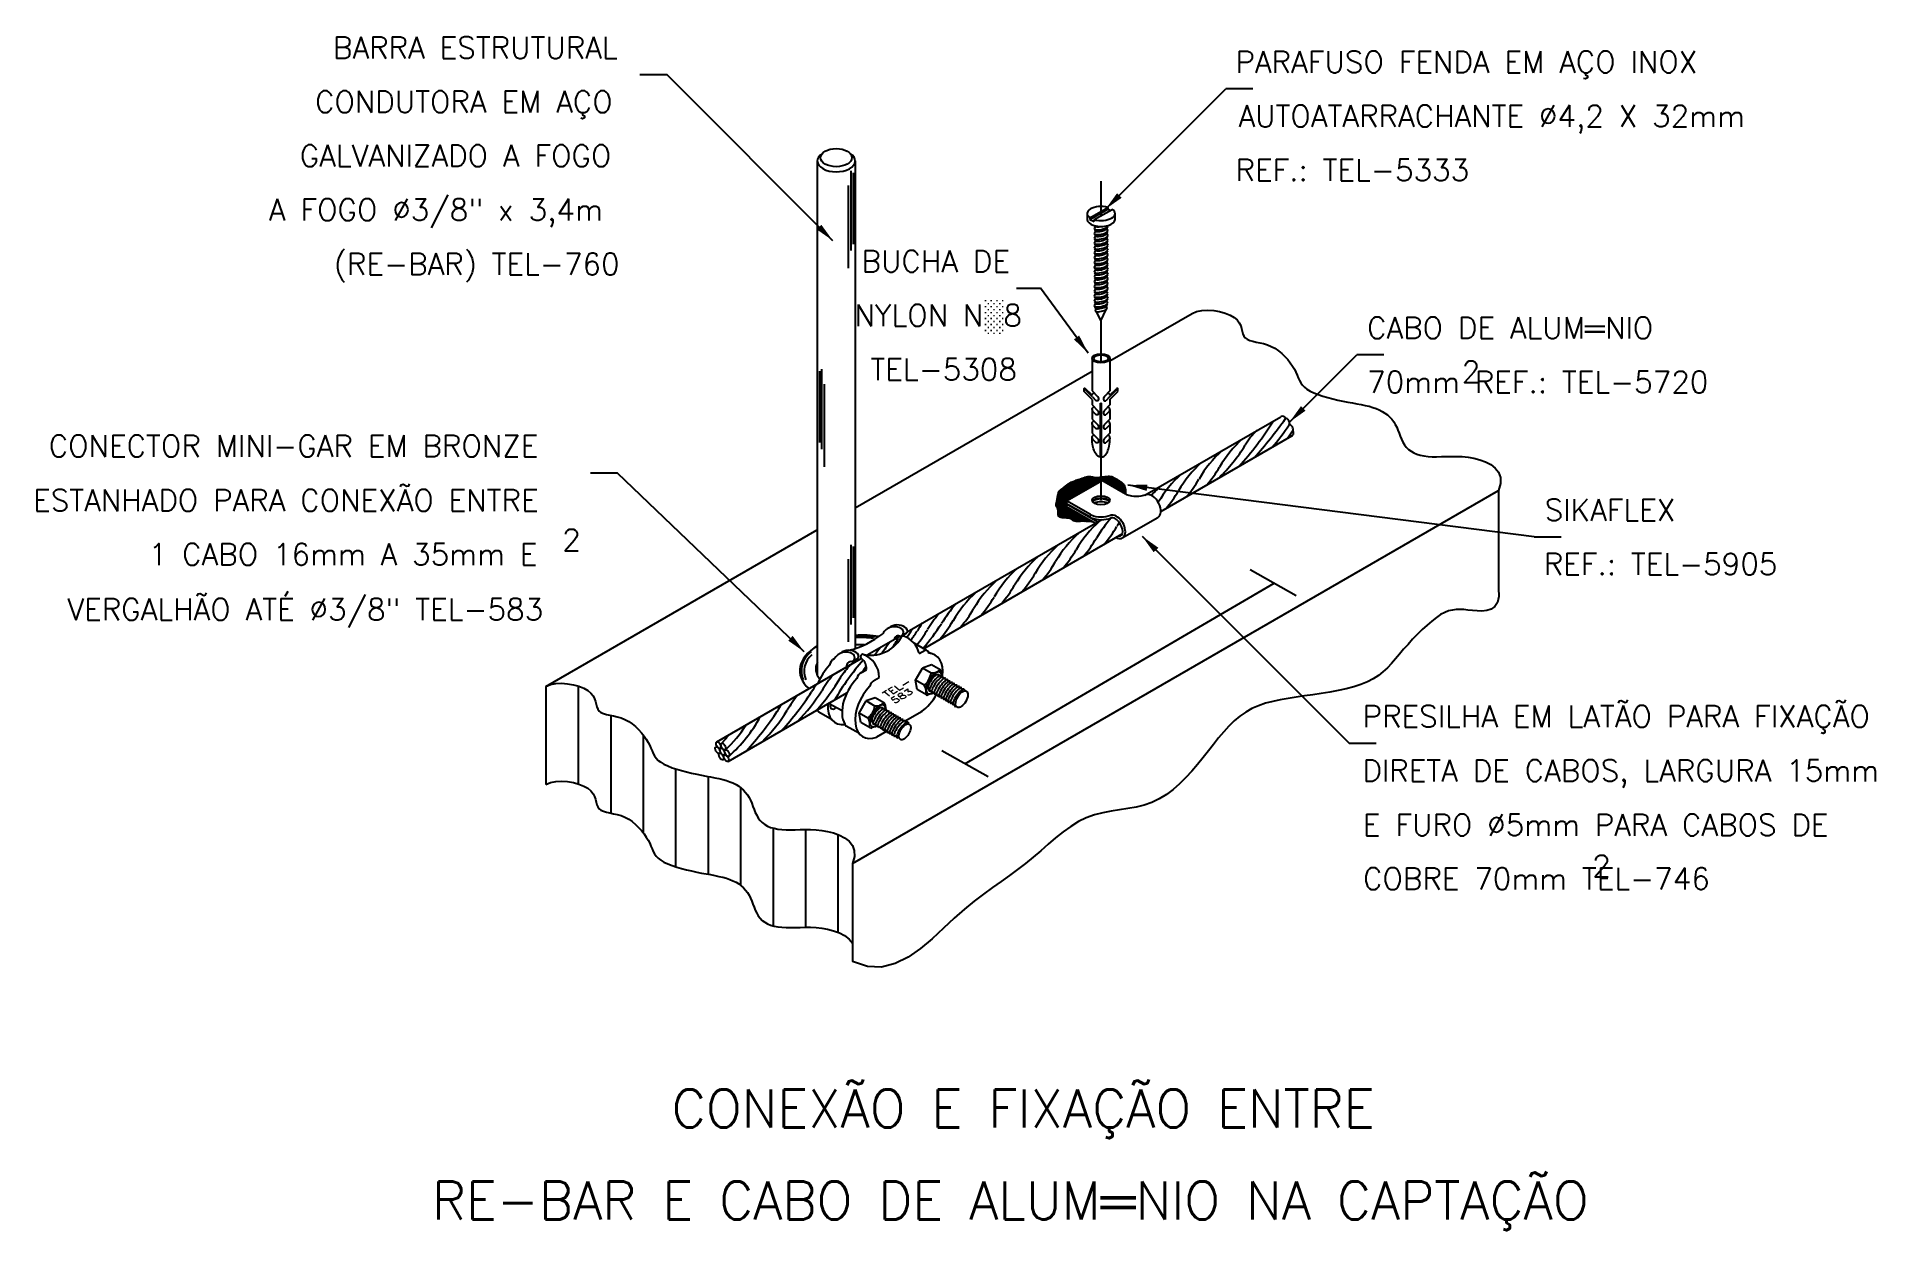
# Model space of a CAD drawing. Header units: millimetres. Extents: x -6405.3 to -6388.3, y -4458.1 to -4447.1.
import ezdxf
from ezdxf.enums import TextEntityAlignment as Align

# ---------------------------------------------------------------- set-up
doc = ezdxf.new("R2010")
doc.units = ezdxf.units.MM
doc.header["$LTSCALE"] = 10
doc.linetypes.add('DASHDOT2', pattern=[0.5, 0.25, -0.125, 0, -0.125])
doc.layers.add('Termotécnica', color=7, linetype='Continuous')
doc.styles.add('140CL', font='romans.shx', dxfattribs={"height": 3.5})
doc.styles.add('r140', font='romans.shx')
doc.styles.add('r80', font='romans.shx')

msp = doc.modelspace()

# ---------------------------------------------------------------- texts
at = {"layer": 'Termotécnica', "color": 2, "style": 'r80'}
for s, p in [('BARRA ESTRUTURAL ', (-6402.567, -4447.302)), ('PARAFUSO FENDA EM AÇO INOX ', (-6394.227, -4447.434)), ('CONDUTORA EM AÇO', (-6402.733, -4447.803)), ('AUTOATARRACHANTE %%C4,2 X 32mm ', (-6394.199, -4447.935)), ('GALVANIZADO A FOGO ', (-6402.874, -4448.302)), ('REF.: TEL-5333', (-6394.226, -4448.433)), ('A FOGO %%C3/8" x 3,4m', (-6403.159, -4448.801)), ('(RE-BAR) TEL-760', (-6402.558, -4449.303)), ('BUCHA DE ', (-6397.682, -4449.276)), ('NYLON N░8 ', (-6397.748, -4449.776)), ('CABO DE ALUM═NIO', (-6393.011, -4449.892)), ('TEL-5308', (-6397.6, -4450.276)), ('70mm REF.: TEL-5720', (-6393.01, -4450.392)), ('SIKAFLEX ', (-6391.369, -4451.574)), ('REF.: TEL-5905', (-6391.378, -4452.074))]:
    msp.add_text(s, height=0.2, dxfattribs=at).set_placement(p)
msp.add_text('2', height=0.2, dxfattribs=at).set_placement((-6392.049, -4450.198), align=Align.MIDDLE)
for s, p in [('CONECTOR MINI-GAR EM BRONZE ', (-6405.194, -4450.883)), ('ESTANHADO PARA CONEXÃO ENTRE ', (-6405.338, -4451.385)), ('2', (-6400.448, -4451.752)), (' 1 CABO 16mm A 35mm E ', (-6404.407, -4451.884)), ('VERGALHÃO ATÉ %%C3/8" TEL-583', (-6405.021, -4452.394)), ('PRESILHA EM LATÃO PARA FIXAÇÃO ', (-6393.052, -4453.383)), ('DIRETA DE CABOS, LARGURA 15mm ', (-6393.054, -4453.883)), ('E FURO %%C5mm PARA CABOS DE', (-6393.049, -4454.385)), ('COBRE 70mm TEL-746', (-6393.048, -4454.882)), ('2', (-6390.929, -4454.766))]:
    msp.add_text(s, height=0.2, dxfattribs=at).set_placement(p, align=Align.MIDDLE_LEFT)
at = {"layer": 'Termotécnica', "color": 2, "extrusion": (0.16649, -0.741431, 0.650048), "style": '140CL'}
for s, p in [('TEL-', (-7217.582, -1913.23, 2236.623)), ('583', (-7217.554, -1913.335, 2236.643))]:
    msp.add_text(s, height=0.0858, rotation=25.5495, dxfattribs=at).set_placement(p, align=Align.MIDDLE)
at = {"layer": 'Termotécnica', "color": 5, "style": 'r140'}
for s, p in [(' CONEXÃO E FIXAÇÃO ENTRE', (-6396.308, -4457.286)), ('RE-BAR E CABO DE ALUM═NIO NA CAPTAÇÃO', (-6396.308, -4458.136))]:
    msp.add_text(s, height=0.35, dxfattribs=at).set_placement(p, align=Align.BOTTOM_CENTER)

# ---------------------------------------------------------------- hatches: boundary and pattern name
at = {"layer": 'Termotécnica', "linetype": 'Continuous'}
h = msp.add_hatch(dxfattribs=at)
h.set_pattern_fill('ANSI31', color=1, scale=0.03, style=0)
h.set_pattern_definition([(45, (-6411.398956, -4507.335334), (-0.00265165043, 0.00265165043), [])])
h.paths.add_polyline_path([(-6395.787, -4451.447), (-6395.787, -4451.422), (-6395.782, -4451.419), (-6395.787, -4451.417), (-6395.787, -4451.391), (-6395.458, -4451.202), (-6395.243, -4451.326), (-6395.243, -4451.305), (-6395.244, -4451.288), (-6395.246, -4451.273), (-6395.248, -4451.262), (-6395.251, -4451.253), (-6395.255, -4451.245), (-6395.26, -4451.239), (-6395.264, -4451.233), (-6395.27, -4451.228), (-6395.275, -4451.223), (-6395.281, -4451.219), (-6395.287, -4451.215), (-6395.293, -4451.211), (-6395.299, -4451.207), (-6395.305, -4451.203), (-6395.311, -4451.199), (-6395.317, -4451.195), (-6395.323, -4451.191), (-6395.329, -4451.187), (-6395.335, -4451.183), (-6395.34, -4451.18), (-6395.346, -4451.177), (-6395.352, -4451.174), (-6395.358, -4451.171), (-6395.364, -4451.169), (-6395.369, -4451.167), (-6395.375, -4451.166), (-6395.382, -4451.165), (-6395.388, -4451.165), (-6395.394, -4451.164), (-6395.401, -4451.164), (-6395.409, -4451.165), (-6395.416, -4451.165), (-6395.424, -4451.166), (-6395.432, -4451.167), (-6395.441, -4451.168), (-6395.449, -4451.169), (-6395.457, -4451.17), (-6395.466, -4451.172), (-6395.474, -4451.173), (-6395.481, -4451.173), (-6395.488, -4451.174), (-6395.495, -4451.175), (-6395.502, -4451.175), (-6395.509, -4451.175), (-6395.515, -4451.175), (-6395.522, -4451.174), (-6395.528, -4451.174), (-6395.535, -4451.173), (-6395.541, -4451.172), (-6395.548, -4451.17), (-6395.554, -4451.169), (-6395.56, -4451.168), (-6395.567, -4451.167), (-6395.573, -4451.166), (-6395.58, -4451.166), (-6395.586, -4451.166), (-6395.592, -4451.167), (-6395.598, -4451.168), (-6395.604, -4451.17), (-6395.61, -4451.171), (-6395.617, -4451.173), (-6395.623, -4451.175), (-6395.63, -4451.177), (-6395.636, -4451.18), (-6395.643, -4451.182), (-6395.65, -4451.184), (-6395.657, -4451.187), (-6395.665, -4451.19), (-6395.673, -4451.192), (-6395.681, -4451.195), (-6395.689, -4451.198), (-6395.699, -4451.201), (-6395.708, -4451.205), (-6395.717, -4451.208), (-6395.727, -4451.212), (-6395.736, -4451.215), (-6395.745, -4451.219), (-6395.753, -4451.223), (-6395.761, -4451.227), (-6395.767, -4451.231), (-6395.773, -4451.235), (-6395.779, -4451.239), (-6395.784, -4451.242), (-6395.788, -4451.246), (-6395.792, -4451.25), (-6395.796, -4451.253), (-6395.8, -4451.257), (-6395.803, -4451.26), (-6395.807, -4451.263), (-6395.811, -4451.265), (-6395.815, -4451.268), (-6395.819, -4451.271), (-6395.822, -4451.273), (-6395.826, -4451.276), (-6395.831, -4451.279), (-6395.835, -4451.282), (-6395.839, -4451.285), (-6395.843, -4451.289), (-6395.847, -4451.293), (-6395.851, -4451.298), (-6395.855, -4451.303), (-6395.858, -4451.309), (-6395.861, -4451.316), (-6395.863, -4451.323), (-6395.866, -4451.331), (-6395.868, -4451.34), (-6395.869, -4451.348), (-6395.871, -4451.357), (-6395.872, -4451.366), (-6395.874, -4451.375), (-6395.875, -4451.384), (-6395.877, -4451.392), (-6395.878, -4451.399), (-6395.88, -4451.406), (-6395.881, -4451.413), (-6395.882, -4451.419), (-6395.883, -4451.425), (-6395.883, -4451.43), (-6395.883, -4451.435), (-6395.882, -4451.439), (-6395.88, -4451.442), (-6395.878, -4451.446), (-6395.876, -4451.449), (-6395.874, -4451.453), (-6395.872, -4451.456), (-6395.87, -4451.46), (-6395.869, -4451.464), (-6395.867, -4451.468), (-6395.867, -4451.473), (-6395.866, -4451.477), (-6395.866, -4451.483), (-6395.866, -4451.488), (-6395.866, -4451.493), (-6395.866, -4451.498), (-6395.866, -4451.504), (-6395.865, -4451.509), (-6395.865, -4451.514), (-6395.865, -4451.518), (-6395.864, -4451.523), (-6395.862, -4451.527), (-6395.861, -4451.53), (-6395.859, -4451.534), (-6395.856, -4451.537), (-6395.853, -4451.539), (-6395.849, -4451.542), (-6395.844, -4451.543), (-6395.839, -4451.545), (-6395.834, -4451.546), (-6395.828, -4451.547), (-6395.821, -4451.548), (-6395.814, -4451.548), (-6395.807, -4451.549), (-6395.799, -4451.549), (-6395.792, -4451.549), (-6395.784, -4451.55), (-6395.776, -4451.55), (-6395.769, -4451.551), (-6395.762, -4451.552), (-6395.756, -4451.554), (-6395.751, -4451.556), (-6395.746, -4451.558), (-6395.742, -4451.56), (-6395.738, -4451.563), (-6395.735, -4451.566), (-6395.732, -4451.568), (-6395.729, -4451.571), (-6395.725, -4451.573), (-6395.722, -4451.575), (-6395.718, -4451.577), (-6395.713, -4451.578), (-6395.709, -4451.579), (-6395.703, -4451.58), (-6395.698, -4451.581), (-6395.691, -4451.581), (-6395.684, -4451.581), (-6395.676, -4451.581), (-6395.667, -4451.581), (-6395.655, -4451.58), (-6395.642, -4451.58), (-6395.625, -4451.58), (-6395.605, -4451.581), (-6395.581, -4451.581), (-6395.552, -4451.583)])

# ---------------------------------------------------------------- linework, layer by layer
at = {"layer": 'Termotécnica', "color": 2}
for p, q in [((-6399.732, -4447.452), (-6399.482, -4447.452)), ((-6397.946, -4448.987), (-6399.482, -4447.452)), ((-6395.427, -4448.695), (-6394.315, -4447.583)), ((-6394.065, -4447.583), (-6394.315, -4447.583)), ((-6398.091, -4448.249), (-6398.091, -4453.003)), ((-6397.741, -4448.249), (-6397.741, -4452.755)), ((-6395.571, -4448.774), (-6395.406, -4448.679)), ((-6395.571, -4448.79), (-6395.406, -4448.695)), ((-6395.531, -4448.792), (-6395.366, -4448.697)), ((-6395.406, -4448.679), (-6395.406, -4448.695)), ((-6395.406, -4448.695), (-6395.381, -4448.706)), ((-6395.597, -4448.735), (-6395.597, -4448.79)), ((-6395.571, -4448.774), (-6395.571, -4448.79)), ((-6395.571, -4448.79), (-6395.531, -4448.808)), ((-6395.531, -4448.792), (-6395.531, -4448.808)), ((-6395.52, -4448.85), (-6395.531, -4448.877)), ((-6395.528, -4448.881), (-6395.52, -4448.895)), ((-6395.409, -4448.857), (-6395.418, -4448.873)), ((-6395.418, -4448.873), (-6395.406, -4448.895)), ((-6395.34, -4448.735), (-6395.34, -4448.79)), ((-6395.52, -4448.895), (-6395.531, -4448.921)), ((-6395.52, -4448.939), (-6395.531, -4448.966)), ((-6395.52, -4448.984), (-6395.531, -4449.01)), ((-6395.52, -4449.028), (-6395.531, -4449.055)), ((-6395.528, -4448.925), (-6395.52, -4448.939)), ((-6395.528, -4448.97), (-6395.52, -4448.984)), ((-6395.528, -4449.014), (-6395.52, -4449.028)), ((-6395.409, -4448.901), (-6395.418, -4448.918)), ((-6395.418, -4448.918), (-6395.406, -4448.939)), ((-6395.409, -4448.946), (-6395.418, -4448.962)), ((-6395.418, -4448.962), (-6395.406, -4448.984)), ((-6395.409, -4448.99), (-6395.418, -4449.007)), ((-6395.418, -4449.007), (-6395.406, -4449.028)), ((-6395.409, -4449.035), (-6395.418, -4449.051)), ((-6395.52, -4449.073), (-6395.531, -4449.099)), ((-6395.52, -4449.117), (-6395.531, -4449.144)), ((-6395.52, -4449.162), (-6395.531, -4449.188)), ((-6395.52, -4449.206), (-6395.531, -4449.233)), ((-6395.528, -4449.059), (-6395.52, -4449.073)), ((-6395.528, -4449.103), (-6395.52, -4449.117)), ((-6395.528, -4449.148), (-6395.52, -4449.162)), ((-6395.528, -4449.192), (-6395.52, -4449.206)), ((-6395.418, -4449.051), (-6395.406, -4449.073)), ((-6395.409, -4449.079), (-6395.418, -4449.096)), ((-6395.418, -4449.096), (-6395.406, -4449.117)), ((-6395.409, -4449.124), (-6395.418, -4449.14)), ((-6395.418, -4449.14), (-6395.406, -4449.162)), ((-6395.409, -4449.168), (-6395.418, -4449.185)), ((-6395.418, -4449.185), (-6395.406, -4449.206)), ((-6395.409, -4449.213), (-6395.418, -4449.229)), ((-6395.52, -4449.251), (-6395.531, -4449.277)), ((-6395.52, -4449.295), (-6395.531, -4449.322)), ((-6395.52, -4449.34), (-6395.531, -4449.366)), ((-6395.52, -4449.384), (-6395.531, -4449.411)), ((-6395.528, -4449.237), (-6395.52, -4449.251)), ((-6395.528, -4449.281), (-6395.52, -4449.295)), ((-6395.528, -4449.326), (-6395.52, -4449.34)), ((-6395.528, -4449.37), (-6395.52, -4449.384)), ((-6395.418, -4449.229), (-6395.406, -4449.251)), ((-6395.409, -4449.257), (-6395.418, -4449.274)), ((-6395.418, -4449.274), (-6395.406, -4449.295)), ((-6395.409, -4449.302), (-6395.418, -4449.318)), ((-6395.418, -4449.318), (-6395.406, -4449.34)), ((-6395.409, -4449.346), (-6395.418, -4449.363)), ((-6395.418, -4449.363), (-6395.406, -4449.384)), ((-6395.409, -4449.391), (-6395.418, -4449.407)), ((-6396.25, -4449.426), (-6396.029, -4449.426)), ((-6395.587, -4450.025), (-6396.029, -4449.426)), ((-6395.52, -4449.429), (-6395.531, -4449.455)), ((-6395.52, -4449.473), (-6395.531, -4449.5)), ((-6395.52, -4449.518), (-6395.531, -4449.544)), ((-6395.528, -4449.415), (-6395.52, -4449.429)), ((-6395.528, -4449.459), (-6395.52, -4449.473)), ((-6395.528, -4449.504), (-6395.52, -4449.518)), ((-6395.528, -4449.548), (-6395.52, -4449.562)), ((-6395.418, -4449.407), (-6395.406, -4449.429)), ((-6395.409, -4449.435), (-6395.418, -4449.452)), ((-6395.418, -4449.452), (-6395.406, -4449.473)), ((-6395.409, -4449.48), (-6395.418, -4449.496)), ((-6395.418, -4449.496), (-6395.406, -4449.518)), ((-6395.409, -4449.524), (-6395.418, -4449.541)), ((-6395.418, -4449.541), (-6395.406, -4449.562)), ((-6395.52, -4449.562), (-6395.531, -4449.589)), ((-6395.529, -4449.592), (-6395.52, -4449.608)), ((-6395.518, -4449.611), (-6395.522, -4449.635)), ((-6395.518, -4449.639), (-6395.469, -4449.727)), ((-6395.469, -4449.727), (-6395.421, -4449.622)), ((-6395.421, -4449.593), (-6395.415, -4449.612)), ((-6395.418, -4449.586), (-6395.41, -4449.57)), ((-6395.386, -4450.096), (-6394.628, -4449.659)), ((-6393.728, -4450.664), (-6393.106, -4450.042)), ((-6392.856, -4450.042), (-6393.106, -4450.042)), ((-6397.741, -4451.456), (-6395.552, -4450.192)), ((-6395.552, -4450.074), (-6395.552, -4450.374)), ((-6395.386, -4450.074), (-6395.386, -4450.374)), ((-6395.626, -4450.379), (-6395.626, -4450.353)), ((-6395.547, -4450.431), (-6395.626, -4450.353)), ((-6395.552, -4450.453), (-6395.626, -4450.379)), ((-6395.551, -4450.414), (-6395.611, -4450.355)), ((-6395.552, -4450.374), (-6395.5, -4450.427)), ((-6395.386, -4450.374), (-6395.438, -4450.427)), ((-6395.39, -4450.431), (-6395.312, -4450.353)), ((-6395.386, -4450.414), (-6395.327, -4450.355)), ((-6395.386, -4450.453), (-6395.312, -4450.379)), ((-6395.312, -4450.379), (-6395.312, -4450.353)), ((-6395.552, -4450.453), (-6395.552, -4450.505)), ((-6395.552, -4450.505), (-6395.498, -4450.559)), ((-6395.552, -4450.548), (-6395.552, -4450.635)), ((-6395.547, -4450.431), (-6395.513, -4450.465)), ((-6395.547, -4450.561), (-6395.513, -4450.595)), ((-6395.473, -4450.988), (-6395.473, -4450.489)), ((-6395.473, -4450.489), (-6395.464, -4450.489)), ((-6395.464, -4450.988), (-6395.464, -4450.489)), ((-6395.386, -4450.505), (-6395.439, -4450.559)), ((-6395.39, -4450.431), (-6395.424, -4450.465)), ((-6395.39, -4450.561), (-6395.424, -4450.595)), ((-6395.386, -4450.453), (-6395.386, -4450.505)), ((-6395.386, -4450.548), (-6395.386, -4450.635)), ((-6395.552, -4450.635), (-6395.498, -4450.688)), ((-6395.552, -4450.676), (-6395.552, -4450.764)), ((-6395.547, -4450.69), (-6395.513, -4450.724)), ((-6395.386, -4450.635), (-6395.439, -4450.688)), ((-6395.39, -4450.69), (-6395.424, -4450.724)), ((-6395.386, -4450.676), (-6395.386, -4450.764)), ((-6395.063, -4451.337), (-6393.806, -4450.613)), ((-6395.552, -4450.764), (-6395.498, -4450.818)), ((-6395.547, -4450.82), (-6395.513, -4450.854)), ((-6395.386, -4450.764), (-6395.439, -4450.818)), ((-6395.39, -4450.82), (-6395.424, -4450.854)), ((-6394.916, -4451.49), (-6393.705, -4450.791)), ((-6399.937, -4451.135), (-6400.187, -4451.135)), ((-6398.211, -4452.787), (-6399.937, -4451.135)), ((-6395.787, -4451.391), (-6395.458, -4451.202)), ((-6395.238, -4451.328), (-6395.458, -4451.202)), ((-6391.465, -4451.724), (-6395.222, -4451.245)), ((-6397.766, -4454.743), (-6391.794, -4451.295)), ((-6395.567, -4451.518), (-6395.787, -4451.391)), ((-6395.787, -4451.391), (-6395.787, -4451.417)), ((-6395.567, -4451.543), (-6395.787, -4451.417)), ((-6395.787, -4451.422), (-6395.782, -4451.419)), ((-6395.498, -4451.588), (-6395.787, -4451.422)), ((-6395.787, -4451.422), (-6395.787, -4451.447)), ((-6391.794, -4451.295), (-6391.794, -4452.199)), ((-6397.259, -4452.602), (-6395.46, -4451.564)), ((-6395.52, -4451.601), (-6395.787, -4451.447)), ((-6395.272, -4451.734), (-6394.943, -4451.544)), ((-6400.6, -4453.107), (-6398.091, -4451.658)), ((-6397.11, -4452.757), (-6395.272, -4451.695)), ((-6395.089, -4451.718), (-6393.176, -4453.631)), ((-6391.465, -4451.724), (-6391.215, -4451.724)), ((-6393.665, -4452.269), (-6394.091, -4452.028)), ((-6396.726, -4453.82), (-6393.87, -4452.153)), ((-6397.311, -4452.639), (-6397.262, -4452.611)), ((-6397.629, -4452.815), (-6397.328, -4452.642)), ((-6397.355, -4452.657), (-6397.328, -4452.642)), ((-6397.086, -4452.771), (-6397.196, -4452.707)), ((-6397.149, -4452.8), (-6397.093, -4452.77)), ((-6399.02, -4453.619), (-6397.684, -4452.847)), ((-6397.972, -4453.013), (-6397.684, -4452.847)), ((-6397.761, -4452.873), (-6397.712, -4452.845)), ((-6397.683, -4452.977), (-6397.637, -4452.951)), ((-6397.183, -4453.049), (-6397.118, -4452.936)), ((-6397.036, -4452.907), (-6397.118, -4452.936)), ((-6397.037, -4452.982), (-6397.118, -4452.936)), ((-6397.014, -4452.811), (-6397.062, -4452.792)), ((-6396.95, -4452.957), (-6397.036, -4452.907)), ((-6400.6, -4453.107), (-6400.6, -4454.011)), ((-6397.562, -4453.047), (-6397.518, -4453.022)), ((-6397.167, -4453.134), (-6397.183, -4453.049)), ((-6397.103, -4453.095), (-6397.183, -4453.049)), ((-6396.972, -4452.998), (-6396.974, -4453.015)), ((-6396.972, -4452.998), (-6396.974, -4453.015)), ((-6396.95, -4453.008), (-6396.952, -4453.028)), ((-6396.934, -4453.018), (-6396.944, -4452.966)), ((-6396.928, -4453.021), (-6396.931, -4453.04)), ((-6396.93, -4453.039), (-6396.93, -4453.036)), ((-6396.907, -4453.033), (-6396.909, -4453.051)), ((-6396.884, -4453.046), (-6396.886, -4453.064)), ((-6396.863, -4453.059), (-6396.865, -4453.076)), ((-6396.841, -4453.071), (-6396.843, -4453.089)), ((-6396.82, -4453.084), (-6396.822, -4453.101)), ((-6396.799, -4453.096), (-6396.801, -4453.114)), ((-6396.777, -4453.108), (-6396.78, -4453.126)), ((-6396.756, -4453.121), (-6396.758, -4453.138)), ((-6398.916, -4453.8), (-6397.817, -4453.165)), ((-6397.862, -4453.33), (-6397.988, -4453.263)), ((-6397.703, -4453.353), (-6397.638, -4453.24)), ((-6397.556, -4453.212), (-6397.638, -4453.24)), ((-6397.558, -4453.287), (-6397.638, -4453.24)), ((-6397.47, -4453.262), (-6397.556, -4453.212)), ((-6397.454, -4453.323), (-6397.464, -4453.27)), ((-6397.081, -4453.183), (-6397.167, -4453.134)), ((-6397.012, -4453.164), (-6397.07, -4453.184)), ((-6397.063, -4453.136), (-6397.054, -4453.131)), ((-6397.063, -4453.136), (-6397.054, -4453.131)), ((-6397.051, -4453.154), (-6397.032, -4453.143)), ((-6397.03, -4453.166), (-6397.011, -4453.155)), ((-6397.008, -4453.179), (-6396.989, -4453.168)), ((-6396.985, -4453.192), (-6396.966, -4453.181)), ((-6396.964, -4453.204), (-6396.945, -4453.193)), ((-6396.943, -4453.217), (-6396.923, -4453.206)), ((-6396.921, -4453.229), (-6396.902, -4453.218)), ((-6396.9, -4453.242), (-6396.881, -4453.231)), ((-6396.879, -4453.254), (-6396.86, -4453.243)), ((-6396.857, -4453.266), (-6396.838, -4453.255)), ((-6396.833, -4453.279), (-6396.814, -4453.268)), ((-6396.816, -4453.295), (-6396.807, -4453.289)), ((-6396.733, -4453.131), (-6396.735, -4453.149)), ((-6397.954, -4453.416), (-6398.076, -4453.345)), ((-6397.687, -4453.438), (-6397.703, -4453.353)), ((-6397.623, -4453.4), (-6397.703, -4453.353)), ((-6397.601, -4453.488), (-6397.687, -4453.438)), ((-6397.583, -4453.44), (-6397.574, -4453.435)), ((-6397.572, -4453.458), (-6397.552, -4453.448)), ((-6397.55, -4453.471), (-6397.531, -4453.46)), ((-6397.492, -4453.302), (-6397.494, -4453.32)), ((-6397.47, -4453.313), (-6397.473, -4453.332)), ((-6397.449, -4453.325), (-6397.451, -4453.345)), ((-6397.45, -4453.343), (-6397.45, -4453.34)), ((-6397.427, -4453.338), (-6397.429, -4453.355)), ((-6397.404, -4453.351), (-6397.406, -4453.368)), ((-6397.383, -4453.363), (-6397.385, -4453.381)), ((-6397.361, -4453.376), (-6397.364, -4453.393)), ((-6397.34, -4453.388), (-6397.342, -4453.406)), ((-6397.319, -4453.401), (-6397.321, -4453.418)), ((-6397.298, -4453.413), (-6397.3, -4453.43)), ((-6397.28, -4453.423), (-6397.122, -4453.333)), ((-6397.276, -4453.425), (-6397.278, -4453.442)), ((-6397.252, -4453.437), (-6397.255, -4453.455)), ((-6397.702, -4453.542), (-6397.824, -4453.473)), ((-6397.532, -4453.469), (-6397.59, -4453.489)), ((-6397.542, -4453.573), (-6397.445, -4453.517)), ((-6397.529, -4453.483), (-6397.509, -4453.472)), ((-6397.505, -4453.496), (-6397.486, -4453.485)), ((-6397.484, -4453.509), (-6397.465, -4453.498)), ((-6397.463, -4453.521), (-6397.444, -4453.51)), ((-6397.441, -4453.534), (-6397.422, -4453.523)), ((-6397.42, -4453.546), (-6397.401, -4453.535)), ((-6397.399, -4453.558), (-6397.38, -4453.547)), ((-6397.378, -4453.57), (-6397.358, -4453.559)), ((-6397.354, -4453.583), (-6397.335, -4453.572)), ((-6393.176, -4453.631), (-6392.926, -4453.631)), ((-6396.513, -4453.941), (-6396.939, -4453.7)), ((-6397.766, -4454.743), (-6397.766, -4455.647))]:
    msp.add_line(p, q, dxfattribs=at)
at = {"layer": 'Termotécnica', "color": 1, "linetype": 'Continuous'}
for p, q in [((-6397.781, -4448.342), (-6397.781, -4449.078)), ((-6397.759, -4448.36), (-6397.759, -4449.018)), ((-6397.806, -4448.477), (-6397.806, -4449.242)), ((-6398.072, -4450.193), (-6398.072, -4450.851)), ((-6398.051, -4450.175), (-6398.051, -4450.912)), ((-6398.026, -4450.311), (-6398.026, -4451.075)), ((-6397.806, -4451.931), (-6397.806, -4452.695)), ((-6397.781, -4451.796), (-6397.781, -4452.532)), ((-6397.759, -4451.813), (-6397.759, -4452.471))]:
    msp.add_line(p, q, dxfattribs=at)
at = {"layer": 'Termotécnica', "color": 1, "linetype": 'DASHDOT2'}
for p, q in [((-6395.469, -4448.436), (-6395.469, -4448.756)), ((-6395.469, -4449.727), (-6395.469, -4450.106)), ((-6395.469, -4450.489), (-6395.469, -4451.385))]:
    msp.add_line(p, q, dxfattribs=at)
at = {"layer": 'Termotécnica', "color": 1}
for p, q in [((-6400.3, -4453.102), (-6400.3, -4454.006)), ((-6400, -4453.373), (-6400, -4454.277)), ((-6399.7, -4453.554), (-6399.7, -4454.457)), ((-6399.4, -4453.868), (-6399.4, -4454.772)), ((-6399.1, -4453.937), (-6399.1, -4454.841)), ((-6398.8, -4454.04), (-6398.8, -4454.944)), ((-6398.5, -4454.414), (-6398.5, -4455.318)), ((-6398.2, -4454.428), (-6398.2, -4455.332)), ((-6397.9, -4454.474), (-6397.9, -4455.378))]:
    msp.add_line(p, q, dxfattribs=at)
at = {"layer": 'Termotécnica', "color": 2}
for points in [[(-6394.628, -4449.659), (-6394.585, -4449.641), (-6394.536, -4449.632), (-6394.482, -4449.629), (-6394.427, -4449.632), (-6394.373, -4449.642), (-6394.321, -4449.656), (-6394.276, -4449.674), (-6394.238, -4449.695), (-6394.211, -4449.719), (-6394.191, -4449.745), (-6394.178, -4449.771), (-6394.17, -4449.798), (-6394.163, -4449.823), (-6394.157, -4449.847), (-6394.148, -4449.868), (-6394.136, -4449.885), (-6394.118, -4449.898), (-6394.094, -4449.908), (-6394.067, -4449.916), (-6394.036, -4449.923), (-6394.002, -4449.93), (-6393.967, -4449.938), (-6393.931, -4449.949), (-6393.896, -4449.963), (-6393.862, -4449.981), (-6393.829, -4450.003), (-6393.798, -4450.029), (-6393.77, -4450.056), (-6393.743, -4450.086), (-6393.72, -4450.116), (-6393.699, -4450.146), (-6393.682, -4450.175), (-6393.668, -4450.203), (-6393.656, -4450.229), (-6393.646, -4450.254), (-6393.635, -4450.278), (-6393.623, -4450.3), (-6393.608, -4450.321), (-6393.589, -4450.341), (-6393.566, -4450.359), (-6393.536, -4450.377), (-6393.501, -4450.393), (-6393.461, -4450.409), (-6393.418, -4450.423), (-6393.373, -4450.436), (-6393.326, -4450.448), (-6393.279, -4450.459), (-6393.233, -4450.469), (-6393.189, -4450.478), (-6393.146, -4450.486), (-6393.104, -4450.493), (-6393.065, -4450.501), (-6393.028, -4450.509), (-6392.992, -4450.517), (-6392.958, -4450.527), (-6392.927, -4450.537), (-6392.897, -4450.55), (-6392.87, -4450.564), (-6392.845, -4450.579), (-6392.822, -4450.597), (-6392.8, -4450.616), (-6392.781, -4450.637), (-6392.764, -4450.66), (-6392.749, -4450.684), (-6392.736, -4450.71), (-6392.725, -4450.738), (-6392.714, -4450.766), (-6392.703, -4450.794), (-6392.692, -4450.822), (-6392.679, -4450.849), (-6392.665, -4450.874), (-6392.648, -4450.896), (-6392.628, -4450.916), (-6392.604, -4450.933), (-6392.578, -4450.948), (-6392.55, -4450.96), (-6392.518, -4450.969), (-6392.484, -4450.976), (-6392.447, -4450.981), (-6392.408, -4450.983), (-6392.367, -4450.983), (-6392.323, -4450.982), (-6392.278, -4450.981), (-6392.23, -4450.98), (-6392.181, -4450.98), (-6392.13, -4450.982), (-6392.077, -4450.988), (-6392.023, -4450.997), (-6391.969, -4451.011), (-6391.915, -4451.031), (-6391.866, -4451.056), (-6391.825, -4451.088), (-6391.794, -4451.127), (-6391.777, -4451.174), (-6391.776, -4451.23), (-6391.794, -4451.295)], [(-6395.626, -4450.353), (-6395.622, -4450.351), (-6395.616, -4450.352), (-6395.611, -4450.355)], [(-6395.321, -4450.352), (-6395.321, -4450.352), (-6395.327, -4450.355)], [(-6395.312, -4450.353), (-6395.312, -4450.353), (-6395.316, -4450.351), (-6395.321, -4450.352)], [(-6395.5, -4450.427), (-6395.499, -4450.428), (-6395.498, -4450.43), (-6395.497, -4450.431), (-6395.496, -4450.432), (-6395.495, -4450.434), (-6395.495, -4450.435), (-6395.495, -4450.435), (-6395.494, -4450.436), (-6395.494, -4450.437), (-6395.494, -4450.438), (-6395.493, -4450.438), (-6395.493, -4450.439), (-6395.493, -4450.44), (-6395.493, -4450.44), (-6395.493, -4450.441), (-6395.493, -4450.442), (-6395.492, -4450.442), (-6395.492, -4450.443), (-6395.492, -4450.444), (-6395.492, -4450.444), (-6395.492, -4450.445), (-6395.492, -4450.446), (-6395.492, -4450.447), (-6395.492, -4450.447), (-6395.492, -4450.448), (-6395.492, -4450.449), (-6395.492, -4450.45), (-6395.492, -4450.451), (-6395.492, -4450.451), (-6395.493, -4450.452), (-6395.493, -4450.453), (-6395.493, -4450.454), (-6395.493, -4450.454), (-6395.493, -4450.455), (-6395.493, -4450.456), (-6395.493, -4450.457), (-6395.493, -4450.457), (-6395.494, -4450.458), (-6395.494, -4450.459), (-6395.494, -4450.459), (-6395.494, -4450.46), (-6395.494, -4450.461), (-6395.495, -4450.461), (-6395.495, -4450.462), (-6395.495, -4450.462), (-6395.495, -4450.463), (-6395.496, -4450.463), (-6395.496, -4450.464), (-6395.496, -4450.464), (-6395.497, -4450.465), (-6395.497, -4450.465), (-6395.497, -4450.465), (-6395.498, -4450.465), (-6395.498, -4450.466), (-6395.499, -4450.466), (-6395.499, -4450.466), (-6395.499, -4450.466), (-6395.5, -4450.466), (-6395.5, -4450.467), (-6395.501, -4450.467), (-6395.501, -4450.467), (-6395.502, -4450.467), (-6395.503, -4450.467), (-6395.503, -4450.467), (-6395.504, -4450.467), (-6395.505, -4450.467), (-6395.506, -4450.467), (-6395.507, -4450.467), (-6395.508, -4450.467), (-6395.51, -4450.466), (-6395.511, -4450.466), (-6395.513, -4450.465)], [(-6395.498, -4450.559), (-6395.498, -4450.56), (-6395.497, -4450.561), (-6395.496, -4450.562), (-6395.495, -4450.563), (-6395.495, -4450.564), (-6395.495, -4450.565), (-6395.494, -4450.566), (-6395.494, -4450.567), (-6395.494, -4450.567), (-6395.493, -4450.568), (-6395.493, -4450.569), (-6395.493, -4450.569), (-6395.493, -4450.57), (-6395.493, -4450.571), (-6395.493, -4450.571), (-6395.492, -4450.572), (-6395.492, -4450.573), (-6395.492, -4450.573), (-6395.492, -4450.574), (-6395.492, -4450.575), (-6395.492, -4450.576), (-6395.492, -4450.576), (-6395.492, -4450.577), (-6395.492, -4450.578), (-6395.492, -4450.579), (-6395.492, -4450.579), (-6395.492, -4450.58), (-6395.492, -4450.581), (-6395.493, -4450.582), (-6395.493, -4450.583), (-6395.493, -4450.583), (-6395.493, -4450.584), (-6395.493, -4450.585), (-6395.493, -4450.586), (-6395.493, -4450.586), (-6395.493, -4450.587), (-6395.494, -4450.588), (-6395.494, -4450.588), (-6395.494, -4450.589), (-6395.494, -4450.59), (-6395.494, -4450.59), (-6395.495, -4450.591), (-6395.495, -4450.591), (-6395.495, -4450.592), (-6395.495, -4450.593), (-6395.496, -4450.593), (-6395.496, -4450.593), (-6395.496, -4450.594), (-6395.497, -4450.594), (-6395.497, -4450.595), (-6395.497, -4450.595), (-6395.498, -4450.595), (-6395.498, -4450.595), (-6395.499, -4450.596), (-6395.499, -4450.596), (-6395.499, -4450.596), (-6395.5, -4450.596), (-6395.5, -4450.596), (-6395.501, -4450.596), (-6395.501, -4450.596), (-6395.502, -4450.596), (-6395.503, -4450.597), (-6395.503, -4450.597), (-6395.504, -4450.597), (-6395.505, -4450.597), (-6395.506, -4450.597), (-6395.507, -4450.597), (-6395.508, -4450.596), (-6395.51, -4450.596), (-6395.511, -4450.596), (-6395.513, -4450.595)], [(-6395.438, -4450.427), (-6395.439, -4450.428), (-6395.44, -4450.43), (-6395.441, -4450.431), (-6395.441, -4450.432), (-6395.442, -4450.434), (-6395.443, -4450.435), (-6395.443, -4450.435), (-6395.443, -4450.436), (-6395.444, -4450.437), (-6395.444, -4450.438), (-6395.444, -4450.438), (-6395.444, -4450.439), (-6395.445, -4450.44), (-6395.445, -4450.44), (-6395.445, -4450.441), (-6395.445, -4450.442), (-6395.445, -4450.442), (-6395.445, -4450.443), (-6395.445, -4450.444), (-6395.445, -4450.444), (-6395.445, -4450.445), (-6395.445, -4450.446), (-6395.445, -4450.447), (-6395.445, -4450.447), (-6395.445, -4450.448), (-6395.445, -4450.449), (-6395.445, -4450.45), (-6395.445, -4450.451), (-6395.445, -4450.451), (-6395.445, -4450.452), (-6395.445, -4450.453), (-6395.445, -4450.454), (-6395.445, -4450.454), (-6395.445, -4450.455), (-6395.444, -4450.456), (-6395.444, -4450.457), (-6395.444, -4450.457), (-6395.444, -4450.458), (-6395.444, -4450.459), (-6395.444, -4450.459), (-6395.443, -4450.46), (-6395.443, -4450.461), (-6395.443, -4450.461), (-6395.443, -4450.462), (-6395.442, -4450.462), (-6395.442, -4450.463), (-6395.442, -4450.463), (-6395.441, -4450.464), (-6395.441, -4450.464), (-6395.441, -4450.465), (-6395.44, -4450.465), (-6395.44, -4450.465), (-6395.44, -4450.465), (-6395.439, -4450.466), (-6395.439, -4450.466), (-6395.438, -4450.466), (-6395.438, -4450.466), (-6395.438, -4450.466), (-6395.437, -4450.467), (-6395.437, -4450.467), (-6395.436, -4450.467), (-6395.436, -4450.467), (-6395.435, -4450.467), (-6395.434, -4450.467), (-6395.433, -4450.467), (-6395.433, -4450.467), (-6395.432, -4450.467), (-6395.43, -4450.467), (-6395.429, -4450.467), (-6395.428, -4450.466), (-6395.426, -4450.466), (-6395.424, -4450.465)], [(-6395.439, -4450.559), (-6395.44, -4450.56), (-6395.441, -4450.561), (-6395.441, -4450.562), (-6395.442, -4450.563), (-6395.443, -4450.564), (-6395.443, -4450.565), (-6395.443, -4450.566), (-6395.444, -4450.567), (-6395.444, -4450.567), (-6395.444, -4450.568), (-6395.444, -4450.569), (-6395.445, -4450.569), (-6395.445, -4450.57), (-6395.445, -4450.571), (-6395.445, -4450.571), (-6395.445, -4450.572), (-6395.445, -4450.573), (-6395.445, -4450.573), (-6395.445, -4450.574), (-6395.445, -4450.575), (-6395.445, -4450.576), (-6395.445, -4450.576), (-6395.445, -4450.577), (-6395.445, -4450.578), (-6395.445, -4450.579), (-6395.445, -4450.579), (-6395.445, -4450.58), (-6395.445, -4450.581), (-6395.445, -4450.582), (-6395.445, -4450.583), (-6395.445, -4450.583), (-6395.445, -4450.584), (-6395.445, -4450.585), (-6395.444, -4450.586), (-6395.444, -4450.586), (-6395.444, -4450.587), (-6395.444, -4450.588), (-6395.444, -4450.588), (-6395.444, -4450.589), (-6395.443, -4450.59), (-6395.443, -4450.59), (-6395.443, -4450.591), (-6395.443, -4450.591), (-6395.442, -4450.592), (-6395.442, -4450.593), (-6395.442, -4450.593), (-6395.441, -4450.593), (-6395.441, -4450.594), (-6395.441, -4450.594), (-6395.44, -4450.595), (-6395.44, -4450.595), (-6395.44, -4450.595), (-6395.439, -4450.595), (-6395.439, -4450.596), (-6395.438, -4450.596), (-6395.438, -4450.596), (-6395.438, -4450.596), (-6395.437, -4450.596), (-6395.437, -4450.596), (-6395.436, -4450.596), (-6395.436, -4450.596), (-6395.435, -4450.597), (-6395.434, -4450.597), (-6395.433, -4450.597), (-6395.433, -4450.597), (-6395.432, -4450.597), (-6395.43, -4450.597), (-6395.429, -4450.596), (-6395.428, -4450.596), (-6395.426, -4450.596), (-6395.424, -4450.595)], [(-6395.498, -4450.688), (-6395.498, -4450.689), (-6395.497, -4450.691), (-6395.496, -4450.692), (-6395.495, -4450.693), (-6395.495, -4450.694), (-6395.495, -4450.695), (-6395.494, -4450.696), (-6395.494, -4450.696), (-6395.494, -4450.697), (-6395.493, -4450.698), (-6395.493, -4450.698), (-6395.493, -4450.699), (-6395.493, -4450.7), (-6395.493, -4450.7), (-6395.493, -4450.701), (-6395.492, -4450.702), (-6395.492, -4450.702), (-6395.492, -4450.703), (-6395.492, -4450.704), (-6395.492, -4450.704), (-6395.492, -4450.705), (-6395.492, -4450.706), (-6395.492, -4450.707), (-6395.492, -4450.708), (-6395.492, -4450.708), (-6395.492, -4450.709), (-6395.492, -4450.71), (-6395.492, -4450.711), (-6395.493, -4450.712), (-6395.493, -4450.712), (-6395.493, -4450.713), (-6395.493, -4450.714), (-6395.493, -4450.715), (-6395.493, -4450.715), (-6395.493, -4450.716), (-6395.493, -4450.717), (-6395.494, -4450.717), (-6395.494, -4450.718), (-6395.494, -4450.719), (-6395.494, -4450.719), (-6395.494, -4450.72), (-6395.495, -4450.721), (-6395.495, -4450.721), (-6395.495, -4450.722), (-6395.495, -4450.722), (-6395.496, -4450.723), (-6395.496, -4450.723), (-6395.496, -4450.724), (-6395.497, -4450.724), (-6395.497, -4450.724), (-6395.497, -4450.725), (-6395.498, -4450.725), (-6395.498, -4450.725), (-6395.499, -4450.725), (-6395.499, -4450.725), (-6395.499, -4450.726), (-6395.5, -4450.726), (-6395.5, -4450.726), (-6395.501, -4450.726), (-6395.501, -4450.726), (-6395.502, -4450.726), (-6395.503, -4450.726), (-6395.503, -4450.726), (-6395.504, -4450.726), (-6395.505, -4450.726), (-6395.506, -4450.726), (-6395.507, -4450.726), (-6395.508, -4450.726), (-6395.51, -4450.726), (-6395.511, -4450.725), (-6395.513, -4450.724)], [(-6395.439, -4450.688), (-6395.441, -4450.691), (-6395.441, -4450.692), (-6395.442, -4450.693), (-6395.443, -4450.694), (-6395.443, -4450.695), (-6395.443, -4450.696), (-6395.444, -4450.696), (-6395.444, -4450.697), (-6395.444, -4450.698), (-6395.444, -4450.698), (-6395.445, -4450.699), (-6395.445, -4450.7), (-6395.445, -4450.7), (-6395.445, -4450.701), (-6395.445, -4450.702), (-6395.445, -4450.702), (-6395.445, -4450.703), (-6395.445, -4450.704), (-6395.445, -4450.704), (-6395.445, -4450.705), (-6395.445, -4450.706), (-6395.445, -4450.707), (-6395.445, -4450.708), (-6395.445, -4450.708), (-6395.445, -4450.709), (-6395.445, -4450.71), (-6395.445, -4450.711), (-6395.445, -4450.712), (-6395.445, -4450.712), (-6395.445, -4450.713), (-6395.445, -4450.714), (-6395.445, -4450.715), (-6395.444, -4450.715), (-6395.444, -4450.716), (-6395.444, -4450.717), (-6395.444, -4450.717), (-6395.444, -4450.718), (-6395.444, -4450.719), (-6395.443, -4450.719), (-6395.443, -4450.72), (-6395.443, -4450.721), (-6395.443, -4450.721), (-6395.442, -4450.722), (-6395.442, -4450.722), (-6395.442, -4450.723), (-6395.441, -4450.723), (-6395.441, -4450.724), (-6395.441, -4450.724), (-6395.44, -4450.724), (-6395.44, -4450.725), (-6395.44, -4450.725), (-6395.439, -4450.725), (-6395.439, -4450.725), (-6395.438, -4450.725), (-6395.438, -4450.726), (-6395.438, -4450.726), (-6395.437, -4450.726), (-6395.437, -4450.726), (-6395.436, -4450.726), (-6395.436, -4450.726), (-6395.435, -4450.726), (-6395.434, -4450.726), (-6395.433, -4450.726), (-6395.433, -4450.726), (-6395.432, -4450.726), (-6395.43, -4450.726), (-6395.429, -4450.726), (-6395.428, -4450.726), (-6395.426, -4450.725), (-6395.424, -4450.724)], [(-6395.498, -4450.818), (-6395.498, -4450.819), (-6395.497, -4450.82), (-6395.496, -4450.821), (-6395.495, -4450.823), (-6395.495, -4450.824), (-6395.495, -4450.824), (-6395.494, -4450.825), (-6395.494, -4450.826), (-6395.494, -4450.827), (-6395.493, -4450.828), (-6395.493, -4450.828), (-6395.493, -4450.829), (-6395.493, -4450.829), (-6395.493, -4450.83), (-6395.493, -4450.831), (-6395.492, -4450.831), (-6395.492, -4450.832), (-6395.492, -4450.833), (-6395.492, -4450.833), (-6395.492, -4450.834), (-6395.492, -4450.835), (-6395.492, -4450.836), (-6395.492, -4450.836), (-6395.492, -4450.837), (-6395.492, -4450.838), (-6395.492, -4450.839), (-6395.492, -4450.84), (-6395.492, -4450.84), (-6395.493, -4450.841), (-6395.493, -4450.842), (-6395.493, -4450.843), (-6395.493, -4450.843), (-6395.493, -4450.844), (-6395.493, -4450.845), (-6395.493, -4450.846), (-6395.493, -4450.846), (-6395.494, -4450.847), (-6395.494, -4450.848), (-6395.494, -4450.848), (-6395.494, -4450.849), (-6395.494, -4450.85), (-6395.495, -4450.85), (-6395.495, -4450.851), (-6395.495, -4450.851), (-6395.495, -4450.852), (-6395.496, -4450.852), (-6395.496, -4450.853), (-6395.496, -4450.853), (-6395.497, -4450.854), (-6395.497, -4450.854), (-6395.497, -4450.854), (-6395.498, -4450.854), (-6395.498, -4450.855), (-6395.499, -4450.855), (-6395.499, -4450.855), (-6395.499, -4450.855), (-6395.5, -4450.855), (-6395.5, -4450.856), (-6395.501, -4450.856), (-6395.501, -4450.856), (-6395.502, -4450.856), (-6395.503, -4450.856), (-6395.503, -4450.856), (-6395.504, -4450.856), (-6395.505, -4450.856), (-6395.506, -4450.856), (-6395.507, -4450.856), (-6395.508, -4450.856), (-6395.51, -4450.855), (-6395.511, -4450.855), (-6395.513, -4450.854)], [(-6395.439, -4450.818), (-6395.441, -4450.82), (-6395.441, -4450.821), (-6395.442, -4450.823), (-6395.443, -4450.824), (-6395.443, -4450.824), (-6395.443, -4450.825), (-6395.444, -4450.826), (-6395.444, -4450.827), (-6395.444, -4450.828), (-6395.444, -4450.828), (-6395.445, -4450.829), (-6395.445, -4450.829), (-6395.445, -4450.83), (-6395.445, -4450.831), (-6395.445, -4450.831), (-6395.445, -4450.832), (-6395.445, -4450.833), (-6395.445, -4450.833), (-6395.445, -4450.834), (-6395.445, -4450.835), (-6395.445, -4450.836), (-6395.445, -4450.836), (-6395.445, -4450.837), (-6395.445, -4450.838), (-6395.445, -4450.839), (-6395.445, -4450.84), (-6395.445, -4450.84), (-6395.445, -4450.841), (-6395.445, -4450.842), (-6395.445, -4450.843), (-6395.445, -4450.843), (-6395.445, -4450.844), (-6395.444, -4450.845), (-6395.444, -4450.846), (-6395.444, -4450.846), (-6395.444, -4450.847), (-6395.444, -4450.848), (-6395.444, -4450.848), (-6395.443, -4450.849), (-6395.443, -4450.85), (-6395.443, -4450.85), (-6395.443, -4450.851), (-6395.442, -4450.851), (-6395.442, -4450.852), (-6395.442, -4450.852), (-6395.441, -4450.853), (-6395.441, -4450.853), (-6395.441, -4450.854), (-6395.44, -4450.854), (-6395.44, -4450.854), (-6395.44, -4450.854), (-6395.439, -4450.855), (-6395.439, -4450.855), (-6395.438, -4450.855), (-6395.438, -4450.855), (-6395.438, -4450.855), (-6395.437, -4450.856), (-6395.437, -4450.856), (-6395.436, -4450.856), (-6395.436, -4450.856), (-6395.435, -4450.856), (-6395.434, -4450.856), (-6395.433, -4450.856), (-6395.433, -4450.856), (-6395.432, -4450.856), (-6395.43, -4450.856), (-6395.429, -4450.856), (-6395.428, -4450.855), (-6395.426, -4450.855), (-6395.424, -4450.854)], [(-6391.794, -4452.199), (-6391.793, -4452.274), (-6391.806, -4452.33), (-6391.83, -4452.368), (-6391.864, -4452.392), (-6391.904, -4452.405), (-6391.948, -4452.41), (-6391.993, -4452.408), (-6392.037, -4452.404), (-6392.078, -4452.4), (-6392.116, -4452.396), (-6392.153, -4452.394), (-6392.187, -4452.395), (-6392.222, -4452.4), (-6392.257, -4452.408), (-6392.292, -4452.422), (-6392.33, -4452.442), (-6392.37, -4452.469), (-6392.413, -4452.502), (-6392.456, -4452.539), (-6392.501, -4452.58), (-6392.545, -4452.624), (-6392.589, -4452.67), (-6392.631, -4452.717), (-6392.672, -4452.763), (-6392.711, -4452.808), (-6392.748, -4452.852), (-6392.785, -4452.894), (-6392.822, -4452.934), (-6392.863, -4452.971), (-6392.906, -4453.005), (-6392.954, -4453.036), (-6393.007, -4453.064), (-6393.067, -4453.089), (-6393.133, -4453.11), (-6393.204, -4453.128), (-6393.278, -4453.144), (-6393.354, -4453.158), (-6393.433, -4453.171), (-6393.511, -4453.183), (-6393.589, -4453.194), (-6393.665, -4453.205), (-6393.74, -4453.216), (-6393.812, -4453.229), (-6393.881, -4453.244), (-6393.949, -4453.262), (-6394.013, -4453.285), (-6394.074, -4453.311), (-6394.132, -4453.343), (-6394.186, -4453.381), (-6394.238, -4453.425), (-6394.287, -4453.473), (-6394.335, -4453.526), (-6394.383, -4453.582), (-6394.43, -4453.641), (-6394.477, -4453.701), (-6394.526, -4453.763), (-6394.577, -4453.826), (-6394.63, -4453.888), (-6394.685, -4453.948), (-6394.742, -4454.005), (-6394.802, -4454.058), (-6394.864, -4454.105), (-6394.93, -4454.146), (-6394.999, -4454.179), (-6395.07, -4454.204), (-6395.144, -4454.222), (-6395.221, -4454.235), (-6395.298, -4454.247), (-6395.375, -4454.259), (-6395.453, -4454.273), (-6395.53, -4454.293), (-6395.605, -4454.319), (-6395.678, -4454.355), (-6395.749, -4454.399), (-6395.819, -4454.45), (-6395.888, -4454.505), (-6395.957, -4454.564), (-6396.026, -4454.624), (-6396.096, -4454.684), (-6396.167, -4454.743), (-6396.24, -4454.798), (-6396.314, -4454.853), (-6396.392, -4454.907), (-6396.471, -4454.964), (-6396.554, -4455.025), (-6396.641, -4455.091), (-6396.731, -4455.165), (-6396.825, -4455.248), (-6396.924, -4455.341), (-6397.028, -4455.437), (-6397.137, -4455.528), (-6397.251, -4455.608), (-6397.371, -4455.667), (-6397.496, -4455.699), (-6397.628, -4455.694), (-6397.766, -4455.647)], [(-6400.6, -4453.107), (-6400.557, -4453.089), (-6400.508, -4453.08), (-6400.454, -4453.077), (-6400.399, -4453.081), (-6400.345, -4453.09), (-6400.294, -4453.104), (-6400.248, -4453.122), (-6400.21, -4453.143), (-6400.183, -4453.167), (-6400.163, -4453.193), (-6400.15, -4453.219), (-6400.142, -4453.246), (-6400.135, -4453.271), (-6400.129, -4453.295), (-6400.12, -4453.316), (-6400.108, -4453.333), (-6400.09, -4453.347), (-6400.066, -4453.357), (-6400.039, -4453.364), (-6400.008, -4453.371), (-6399.974, -4453.378), (-6399.939, -4453.386), (-6399.903, -4453.397), (-6399.868, -4453.411), (-6399.834, -4453.429), (-6399.801, -4453.451), (-6399.77, -4453.477), (-6399.742, -4453.504), (-6399.715, -4453.534), (-6399.692, -4453.564), (-6399.671, -4453.594), (-6399.654, -4453.623), (-6399.64, -4453.651), (-6399.628, -4453.677), (-6399.618, -4453.702), (-6399.607, -4453.726), (-6399.595, -4453.748), (-6399.58, -4453.769), (-6399.562, -4453.789), (-6399.538, -4453.807), (-6399.508, -4453.825), (-6399.473, -4453.841), (-6399.433, -4453.857), (-6399.39, -4453.871), (-6399.345, -4453.884), (-6399.299, -4453.896), (-6399.252, -4453.907), (-6399.205, -4453.917), (-6399.161, -4453.926), (-6399.118, -4453.934), (-6399.077, -4453.941), (-6399.037, -4453.949), (-6399, -4453.957), (-6398.964, -4453.965), (-6398.931, -4453.975), (-6398.899, -4453.986), (-6398.87, -4453.998), (-6398.842, -4454.012), (-6398.817, -4454.028), (-6398.794, -4454.045), (-6398.773, -4454.064), (-6398.754, -4454.085), (-6398.737, -4454.108), (-6398.722, -4454.132), (-6398.708, -4454.158), (-6398.697, -4454.186), (-6398.686, -4454.214), (-6398.675, -4454.242), (-6398.664, -4454.27), (-6398.651, -4454.297), (-6398.637, -4454.322), (-6398.62, -4454.344), (-6398.6, -4454.364), (-6398.577, -4454.382), (-6398.551, -4454.396), (-6398.522, -4454.408), (-6398.49, -4454.417), (-6398.456, -4454.424), (-6398.419, -4454.429), (-6398.38, -4454.431), (-6398.339, -4454.431), (-6398.295, -4454.43), (-6398.25, -4454.429), (-6398.202, -4454.428), (-6398.153, -4454.428), (-6398.102, -4454.431), (-6398.05, -4454.436), (-6397.996, -4454.445), (-6397.941, -4454.459), (-6397.887, -4454.479), (-6397.839, -4454.504), (-6397.797, -4454.536), (-6397.766, -4454.575), (-6397.749, -4454.622), (-6397.748, -4454.678), (-6397.766, -4454.743)], [(-6400.6, -4454.011), (-6400.557, -4453.993), (-6400.508, -4453.983), (-6400.454, -4453.981), (-6400.399, -4453.984), (-6400.345, -4453.994), (-6400.294, -4454.008), (-6400.248, -4454.026), (-6400.21, -4454.047), (-6400.183, -4454.071), (-6400.163, -4454.097), (-6400.15, -4454.123), (-6400.142, -4454.149), (-6400.135, -4454.175), (-6400.129, -4454.199), (-6400.12, -4454.22), (-6400.108, -4454.237), (-6400.09, -4454.25), (-6400.066, -4454.26), (-6400.039, -4454.268), (-6400.008, -4454.275), (-6399.974, -4454.282), (-6399.939, -4454.29), (-6399.903, -4454.3), (-6399.868, -4454.314), (-6399.834, -4454.333), (-6399.801, -4454.355), (-6399.77, -4454.381), (-6399.742, -4454.408), (-6399.715, -4454.438), (-6399.692, -4454.468), (-6399.671, -4454.498), (-6399.654, -4454.527), (-6399.64, -4454.555), (-6399.628, -4454.581), (-6399.618, -4454.606), (-6399.607, -4454.63), (-6399.595, -4454.652), (-6399.58, -4454.673), (-6399.562, -4454.693), (-6399.538, -4454.711), (-6399.508, -4454.729), (-6399.473, -4454.745), (-6399.433, -4454.761), (-6399.39, -4454.775), (-6399.345, -4454.788), (-6399.299, -4454.8), (-6399.252, -4454.811), (-6399.205, -4454.821), (-6399.161, -4454.83), (-6399.118, -4454.838), (-6399.077, -4454.845), (-6399.037, -4454.853), (-6399, -4454.861), (-6398.964, -4454.869), (-6398.931, -4454.879), (-6398.899, -4454.889), (-6398.87, -4454.902), (-6398.842, -4454.916), (-6398.817, -4454.931), (-6398.794, -4454.949), (-6398.773, -4454.968), (-6398.754, -4454.989), (-6398.737, -4455.011), (-6398.722, -4455.036), (-6398.708, -4455.062), (-6398.697, -4455.09), (-6398.686, -4455.118), (-6398.675, -4455.146), (-6398.664, -4455.174), (-6398.651, -4455.201), (-6398.637, -4455.226), (-6398.62, -4455.248), (-6398.6, -4455.268), (-6398.577, -4455.285), (-6398.551, -4455.3), (-6398.522, -4455.312), (-6398.49, -4455.321), (-6398.456, -4455.328), (-6398.419, -4455.332), (-6398.38, -4455.335), (-6398.339, -4455.335), (-6398.295, -4455.334), (-6398.25, -4455.333), (-6398.202, -4455.332), (-6398.153, -4455.332), (-6398.102, -4455.334), (-6398.05, -4455.34), (-6397.996, -4455.349), (-6397.941, -4455.363), (-6397.887, -4455.382), (-6397.839, -4455.408), (-6397.797, -4455.44), (-6397.766, -4455.479), (-6397.766, -4455.481)]]:
    msp.add_lwpolyline(points, dxfattribs=at)
for points in [[(-6395.551, -4450.414, -0.122515), (-6395.547, -4450.405, -0.074458), (-6395.534, -4450.393)], [(-6395.386, -4450.414, 0.122515), (-6395.391, -4450.405, 0.074458), (-6395.404, -4450.393)], [(-6395.552, -4450.548, -0.174705), (-6395.547, -4450.534, -0.071912), (-6395.534, -4450.523)], [(-6395.552, -4450.548, 0), (-6395.552, -4450.548, 0.18907), (-6395.547, -4450.561)], [(-6395.386, -4450.548, 0.174705), (-6395.391, -4450.534, 0.071912), (-6395.403, -4450.523)], [(-6395.39, -4450.561, 0.138404), (-6395.386, -4450.548)], [(-6395.552, -4450.678, -0.174705), (-6395.547, -4450.664, -0.071912), (-6395.534, -4450.652)], [(-6395.549, -4450.689, -0.138405), (-6395.552, -4450.678, -0.174705)], [(-6395.386, -4450.678, 0.174705), (-6395.391, -4450.664, 0.071912), (-6395.403, -4450.652)], [(-6395.386, -4450.678, -0.195135), (-6395.39, -4450.69)], [(-6395.386, -4450.675), (-6395.386, -4450.675, 0.000061), (-6395.386, -4450.676)], [(-6395.552, -4450.808, -0.174705), (-6395.547, -4450.794, -0.071912), (-6395.534, -4450.782)], [(-6395.473, -4450.988), (-6395.473, -4450.988, -0.153617), (-6395.497, -4450.978, -0.102796), (-6395.528, -4450.937, -0.062165), (-6395.545, -4450.884, -0.048405), (-6395.552, -4450.813, -0.005298), (-6395.552, -4450.809, -0.057768), (-6395.552, -4450.807)], [(-6395.552, -4450.808, 0.195135), (-6395.547, -4450.82)], [(-6395.464, -4450.988), (-6395.464, -4450.988, 0.153617), (-6395.441, -4450.978, 0.102796), (-6395.41, -4450.937, 0.062165), (-6395.393, -4450.884, 0.048405), (-6395.386, -4450.813, 0.005298), (-6395.386, -4450.809, 0.057768), (-6395.386, -4450.807)], [(-6395.386, -4450.808, 0.174705), (-6395.391, -4450.794, 0.071912), (-6395.403, -4450.782)], [(-6395.386, -4450.808, -0.195135), (-6395.39, -4450.82)]]:
    msp.add_lwpolyline(points, format="xyb", dxfattribs=at)
msp.add_lwpolyline([(-6395.547, -4450.69, -0.021127), (-6395.549, -4450.689, -0.170198)], format="xyb", close=True, dxfattribs=at)
at = {"layer": 'Termotécnica', "color": 1}
msp.add_lwpolyline([(-6395.552, -4451.583), (-6395.581, -4451.581), (-6395.605, -4451.581), (-6395.625, -4451.58), (-6395.642, -4451.58), (-6395.655, -4451.58), (-6395.667, -4451.581), (-6395.676, -4451.581), (-6395.684, -4451.581), (-6395.691, -4451.581), (-6395.698, -4451.581), (-6395.703, -4451.58), (-6395.709, -4451.579), (-6395.713, -4451.578), (-6395.718, -4451.577), (-6395.722, -4451.575), (-6395.725, -4451.573), (-6395.729, -4451.571), (-6395.732, -4451.568), (-6395.735, -4451.566), (-6395.738, -4451.563), (-6395.742, -4451.56), (-6395.746, -4451.558), (-6395.751, -4451.556), (-6395.756, -4451.554), (-6395.762, -4451.552), (-6395.769, -4451.551), (-6395.776, -4451.55), (-6395.784, -4451.55), (-6395.792, -4451.549), (-6395.799, -4451.549), (-6395.807, -4451.549), (-6395.814, -4451.548), (-6395.821, -4451.548), (-6395.828, -4451.547), (-6395.834, -4451.546), (-6395.839, -4451.545), (-6395.844, -4451.543), (-6395.849, -4451.542), (-6395.853, -4451.539), (-6395.856, -4451.537), (-6395.859, -4451.534), (-6395.861, -4451.53), (-6395.862, -4451.527), (-6395.864, -4451.523), (-6395.865, -4451.518), (-6395.865, -4451.514), (-6395.865, -4451.509), (-6395.866, -4451.504), (-6395.866, -4451.498), (-6395.866, -4451.493), (-6395.866, -4451.488), (-6395.866, -4451.483), (-6395.866, -4451.477), (-6395.867, -4451.473), (-6395.867, -4451.468), (-6395.869, -4451.464), (-6395.87, -4451.46), (-6395.872, -4451.456), (-6395.874, -4451.453), (-6395.876, -4451.449), (-6395.878, -4451.446), (-6395.88, -4451.442), (-6395.882, -4451.439), (-6395.883, -4451.435), (-6395.883, -4451.43), (-6395.883, -4451.425), (-6395.882, -4451.419), (-6395.881, -4451.413), (-6395.88, -4451.406), (-6395.878, -4451.399), (-6395.877, -4451.392), (-6395.875, -4451.384), (-6395.874, -4451.375), (-6395.872, -4451.366), (-6395.871, -4451.357), (-6395.869, -4451.348), (-6395.868, -4451.34), (-6395.866, -4451.331), (-6395.863, -4451.323), (-6395.861, -4451.316), (-6395.858, -4451.309), (-6395.855, -4451.303), (-6395.851, -4451.298), (-6395.847, -4451.293), (-6395.843, -4451.289), (-6395.839, -4451.285), (-6395.835, -4451.282), (-6395.831, -4451.279), (-6395.826, -4451.276), (-6395.822, -4451.273), (-6395.819, -4451.271), (-6395.815, -4451.268), (-6395.811, -4451.265), (-6395.807, -4451.263), (-6395.803, -4451.26), (-6395.8, -4451.257), (-6395.796, -4451.253), (-6395.792, -4451.25), (-6395.788, -4451.246), (-6395.784, -4451.242), (-6395.779, -4451.239), (-6395.773, -4451.235), (-6395.767, -4451.231), (-6395.761, -4451.227), (-6395.753, -4451.223), (-6395.745, -4451.219), (-6395.736, -4451.215), (-6395.727, -4451.212), (-6395.717, -4451.208), (-6395.708, -4451.205), (-6395.699, -4451.201), (-6395.689, -4451.198), (-6395.681, -4451.195), (-6395.673, -4451.192), (-6395.665, -4451.19), (-6395.657, -4451.187), (-6395.65, -4451.184), (-6395.643, -4451.182), (-6395.636, -4451.18), (-6395.63, -4451.177), (-6395.623, -4451.175), (-6395.617, -4451.173), (-6395.61, -4451.171), (-6395.604, -4451.17), (-6395.598, -4451.168), (-6395.592, -4451.167), (-6395.586, -4451.166), (-6395.58, -4451.166), (-6395.573, -4451.166), (-6395.567, -4451.167), (-6395.56, -4451.168), (-6395.554, -4451.169), (-6395.548, -4451.17), (-6395.541, -4451.172), (-6395.535, -4451.173), (-6395.528, -4451.174), (-6395.522, -4451.174), (-6395.515, -4451.175), (-6395.509, -4451.175), (-6395.502, -4451.175), (-6395.495, -4451.175), (-6395.488, -4451.174), (-6395.481, -4451.173), (-6395.474, -4451.173), (-6395.466, -4451.172), (-6395.457, -4451.17), (-6395.449, -4451.169), (-6395.441, -4451.168), (-6395.432, -4451.167), (-6395.424, -4451.166), (-6395.416, -4451.165), (-6395.409, -4451.165), (-6395.401, -4451.164), (-6395.394, -4451.164), (-6395.388, -4451.165), (-6395.382, -4451.165), (-6395.375, -4451.166), (-6395.369, -4451.167), (-6395.364, -4451.169), (-6395.358, -4451.171), (-6395.352, -4451.174), (-6395.346, -4451.177), (-6395.34, -4451.18), (-6395.335, -4451.183), (-6395.329, -4451.187), (-6395.323, -4451.191), (-6395.317, -4451.195), (-6395.311, -4451.199), (-6395.305, -4451.203), (-6395.299, -4451.207), (-6395.293, -4451.211), (-6395.287, -4451.215), (-6395.281, -4451.219), (-6395.275, -4451.223), (-6395.27, -4451.228), (-6395.264, -4451.233), (-6395.26, -4451.239), (-6395.255, -4451.245), (-6395.251, -4451.253), (-6395.248, -4451.262), (-6395.246, -4451.273), (-6395.244, -4451.288), (-6395.243, -4451.305), (-6395.243, -4451.326)], dxfattribs=at)
for centre, radius, start, end in [((-6396.486, -4449), 3.09, 317.8383, 327.6804), ((-6393.657, -4451.15), 0.552, 131.8667, 150.255), ((-6397.879, -4447.645), 5.084, 318.8407, 324.045), ((-6395.262, -4449.701), 1.821, 318.9148, 327.2056), ((-6395.229, -4449.757), 1.821, 324.4522, 327.2056), ((-6395.508, -4450.026), 1.614, 314.2867, 328.2103), ((-6393.434, -4451.626), 1.087, 131.9055, 149.8631), ((-6393.813, -4451.844), 1.087, 131.9055, 149.8631), ((-6393.623, -4451.735), 1.087, 131.9055, 149.8631), ((-6395.293, -4450.552), 1.059, 319.1753, 330.1267), ((-6394.192, -4452.063), 1.087, 131.9055, 138.3146), ((-6394.002, -4451.954), 1.087, 131.9055, 149.5817), ((-6395.482, -4450.662), 1.059, 319.1515, 330.1267), ((-6395.672, -4450.771), 1.059, 319.1277, 330.1267), ((-6394.758, -4452.388), 1.087, 131.9055, 149.8631), ((-6394.571, -4452.282), 1.087, 137.5948, 149.8631), ((-6394.382, -4452.172), 1.087, 147.6961, 149.8631), ((-6394.948, -4452.497), 1.087, 131.9055, 149.8631), ((-6396.43, -4451.208), 1.059, 319.032, 330.1267), ((-6396.241, -4451.099), 1.059, 319.0559, 330.1267), ((-6395.327, -4452.716), 1.087, 131.9055, 149.8631), ((-6395.138, -4452.607), 1.087, 131.9055, 149.8631), ((-6396.617, -4451.315), 1.059, 318.8149, 330.1267), ((-6395.517, -4452.825), 1.087, 131.9055, 149.8631), ((-6396.996, -4451.533), 1.059, 318.7664, 330.1267), ((-6396.807, -4451.424), 1.059, 318.7907, 330.1267), ((-6395.896, -4453.044), 1.087, 131.9055, 149.8631), ((-6395.706, -4452.934), 1.087, 131.9055, 149.8631), ((-6397.186, -4451.642), 1.059, 318.742, 330.1267), ((-6395.389, -4453.662), 2.001, 142.1817, 147.3042), ((-6395.563, -4453.385), 1.626, 140.1564, 148.0944), ((-6397.565, -4451.861), 1.059, 318.6933, 330.1267), ((-6397.376, -4451.752), 1.059, 318.7177, 330.1267), ((-6397.517, -4452.418), 0.343, 316.9132, 332.1969), ((-6399.74, -4450.883), 3.09, 324.4742, 326.4265), ((-6398.444, -4451.731), 1.614, 322.0936, 328.2103), ((-6396.102, -4453.223), 1.237, 145.5002, 149.3417), ((-6398.312, -4451.677), 1.61, 318.0142, 328.1717), ((-6397.755, -4451.97), 1.059, 318.6689, 330.1267), ((-6398.025, -4452.961), 0.213, 124.8625, 203.3348), ((-6397.7, -4453.607), 0.953, 82.2532, 92.4799), ((-6397.676, -4453.534), 0.892, 82.2323, 93.286), ((-6394.426, -4455.236), 3.961, 141.0184, 142.3257), ((-6396.335, -4453.534), 1.372, 142.3227, 147.6803), ((-6397.798, -4452.437), 0.505, 321.6996, 334.9507), ((-6398.017, -4452.966), 0.196, 129.5565, 204.1327), ((-6396.101, -4454.274), 2.106, 137.9894, 150.3427), ((-6396.541, -4453.95), 1.626, 140.1214, 145.1211), ((-6394.426, -4455.236), 3.961, 144.1918, 145.1864), ((-6396.873, -4453.608), 1.087, 131.7172, 133.2399), ((-6397.079, -4453.788), 1.237, 145.5002, 149.3417), ((-6399.486, -4452.074), 1.869, 317.7416, 329.5565), ((-6396.366, -4454.226), 2.001, 142.1631, 147.3042), ((-6397.398, -4453.967), 1.237, 145.9372, 149.3417), ((-6400.718, -4451.448), 3.09, 318.1809, 326.4265), ((-6396.685, -4454.405), 2.001, 142.4901, 147.3042), ((-6399.422, -4452.295), 1.614, 315.3669, 328.2103), ((-6399.611, -4452.934), 1.011, 311.4044, 328.5956), ((-6399.738, -4452.793), 1.267, 310.883, 332.083), ((-6401.036, -4451.627), 3.09, 317.8139, 326.4265), ((-6399.74, -4452.474), 1.614, 314.8509, 328.2103), ((-6400.279, -4452.408), 1.788, 316.7715, 320.1887)]:
    msp.add_arc(centre, radius, start, end, dxfattribs=at)
at = {"layer": 'Termotécnica', "color": 2}
for centre, radius, start, end in [((-6395.213, -4451.284), 0.0506, 240, 247.997), ((-6395.14, -4451.105), 0.244, 247.7969, 291.2276), ((-6395.537, -4451.462), 0.0633, 240, 247.997), ((-6395.537, -4451.488), 0.0633, 240, 248.5068), ((-6395.468, -4451.295), 0.244, 247.7969, 291.2276), ((-6395.465, -4451.304), 0.261, 248.5068, 290.335), ((-6398.006, -4451.954), 0.844, 284.2633, 308.0315), ((-6397.378, -4452.678), 0.124, 58.1641, 151.2602), ((-6397.35, -4452.662), 0.124, 56.1373, 128.18), ((-6397.335, -4452.607), 0.0405, 289.3874, 63.1801), ((-6397.3, -4452.596), 0.0413, 338.0473, 62.4737), ((-6397.827, -4452.912), 0.123, 58.0351, 150.5007), ((-6397.8, -4452.896), 0.124, 56.1373, 128.18), ((-6397.597, -4452.494), 0.323, 256.6787, 330.077), ((-6397.344, -4452.674), 0.0361, 52.7096, 175.5431), ((-6397.296, -4452.665), 0.0234, 76.7509, 156.2739), ((-6397.368, -4452.853), 0.225, 13.7323, 69.7684), ((-6397.091, -4452.801), 0.0305, 0.3231, 93.933), ((-6397.783, -4452.914), 0.0375, 71.8026, 196.7981), ((-6397.785, -4452.841), 0.0405, 289.3874, 63.1801), ((-6397.75, -4452.83), 0.0413, 338.0473, 62.4737), ((-6397.669, -4452.83), 0.0225, 120.7879, 237.7847), ((-6397.673, -4452.822), 0.0141, 58.8415, 123.3991), ((-6397.757, -4452.943), 0.121, 356.4762, 51.1261), ((-6397.744, -4453.022), 0.225, 359.9485, 69.7684), ((-6397.027, -4452.881), 0.101, 263.8108, 314.501), ((-6396.957, -4452.968), 0.0131, 10.8846, 60), ((-6397.211, -4452.958), 0.174, 307.9969, 352.0248), ((-6397.185, -4453.155), 0.101, 345.5818, 36.1065), ((-6397.731, -4453.262), 0.174, 307.9969, 352.0248), ((-6397.547, -4453.186), 0.101, 263.8108, 314.501), ((-6397.477, -4453.273), 0.0131, 10.8846, 60), ((-6397.074, -4453.172), 0.0131, 240, 289.1165), ((-6397.705, -4453.459), 0.101, 345.5818, 36.1065), ((-6397.594, -4453.477), 0.0131, 240, 289.1165)]:
    msp.add_arc(centre, radius, start, end, dxfattribs=at)
for centre, major_axis, ratio, start_param, end_param in [((-6397.916, -4448.249), (-0.175, 0), 0.5774, 5.528383, 10.165164), ((-6395.468, -4448.735), (-0.129, 0), 0.500279, 4.209434, 6.927858), ((-6395.468, -4448.735), (-0.129, 0), 0.500279, 1.067604, 3.786429), ((-6395.468, -4448.79), (-0.129, 0), 0.500279, 0, 3.141593), ((-6393.787, -4450.644), (-0.0195, 0.0314), 0.840361, 4.66795, 6.283185), ((-6393.748, -4450.659), (-0.0164, 0.0284), 0.509483, 3.143946, 6.283185), ((-6393.715, -4450.715), (-0.0164, 0.0284), 0.509483, 3.141593, 6.283185), ((-6393.723, -4450.758), (-0.0181, 0.0328), 0.886479, 3.141593, 4.783167), ((-6395.469, -4451.41), (-0.0822, 0), 0.509483, 3.446392, 5.981093), ((-6395.469, -4451.415), (-0.0822, 0), 0.509483, 3.513376, 5.911341), ((-6395.469, -4451.441), (-0.0822, 0), 0.509483, 3.869487, 5.549532), ((-6395.003, -4451.441), (-0.06, 0.103), 0.613222, 3.119686, 6.12017), ((-6395.331, -4451.631), (-0.06, 0.103), 0.613222, 2.37329, 6.12017), ((-6395.331, -4451.631), (-0.0468, 0.081), 0.509483, 2.723572, 6.206799), ((-6397.691, -4452.95), (0.563, 0.014), 0.564445, 2.342431, 3.683307), ((-6397.691, -4452.95), (0.563, 0.014), 0.564445, 1.252088, 1.645519), ((-6397.719, -4452.938), (0.386, 0.009), 0.564445, 1.392878, 1.612877), ((-6397.719, -4452.938), (0.386, 0.009), 0.564445, 2.847533, 3.573113), ((-6397.885, -4453.102), (0.158, 0.273), 0.605501, 1.180363, 1.827616), ((-6397.937, -4452.902), (0.0294, 0.051), 0.61415, 0.696687, 2.049591), ((-6397.162, -4453.092), (0.16, 0.276), 0.605501, 5.338245, 6.58995), ((-6397.634, -4453.227), (0.158, 0.273), 0.605501, 1.175884, 2.925575), ((-6397.513, -4453.297), (0.158, 0.273), 0.605501, 1.175884, 3.777677), ((-6397.685, -4453.028), (0.0294, 0.051), 0.61415, 0.696687, 2.009837), ((-6397.564, -4453.098), (0.0294, 0.051), 0.61415, 0.688811, 2.009837), ((-6397.011, -4453.073), (-0.0568, -0.0983), 0.500279, -3.871922, 0.848217), ((-6397.011, -4453.073), (-0.0426, -0.0738), 0.500279, 2.861531, 6.228609), ((-6397.765, -4453.17), (0.158, 0.273), 0.605501, 2.247009, 3.594038), ((-6397.916, -4453.238), (-0.0426, -0.0738), 0.500279, -1.100111, 0.873772), ((-6397.531, -4453.377), (-0.0568, -0.0983), 0.500279, -3.871922, 0.848217), ((-6397.531, -4453.377), (-0.0426, -0.0738), 0.500279, 2.861531, 6.228609), ((-6397.162, -4453.092), (0.16, 0.276), 0.605501, 4.057273, 4.750279), ((-6397.887, -4453.099), (0.158, 0.273), 0.605501, 2.795541, 2.925575)]:
    msp.add_ellipse(centre, major_axis=major_axis, ratio=ratio, start_param=start_param, end_param=end_param, dxfattribs=at)
for centre, major_axis, ratio in [((-6397.916, -4448.219), (-0.145, 0), 0.5774), ((-6395.469, -4450.074), (-0.083, 0), 0.500279), ((-6395.469, -4450.074), (-0.0664, 0), 0.484856), ((-6395.469, -4451.385), (0.0822, 0), 0.509483), ((-6396.756, -4453.224), (-0.0431, -0.0746), 0.500279), ((-6397.282, -4453.525), (-0.041, -0.071), 0.500279), ((-6399.003, -4453.649), (-0.0175, 0.0302), 0.509483), ((-6398.96, -4453.662), (-0.0175, 0.0302), 0.509483), ((-6399.012, -4453.694), (-0.0175, 0.0302), 0.509483), ((-6398.978, -4453.754), (-0.0175, 0.0302), 0.509483), ((-6398.968, -4453.709), (-0.0175, 0.0302), 0.509483), ((-6398.933, -4453.769), (-0.0175, 0.0302), 0.509483), ((-6398.925, -4453.722), (-0.0175, 0.0302), 0.509483)]:
    msp.add_ellipse(centre, major_axis=major_axis, ratio=ratio, dxfattribs=at)
at = {"layer": 'Termotécnica', "color": 1}
for centre, major_axis, ratio, start_param, end_param in [((-6395.469, -4448.864), (-0.0626, -0.0133), 0.286066, 0, 3.141593), ((-6395.469, -4448.84), (-0.0512, -0.0109), 0.283809, 0, 1.542964), ((-6395.469, -4448.884), (-0.0512, -0.0109), 0.283809, 0, 3.141593), ((-6395.469, -4448.908), (-0.0626, -0.0133), 0.286066, 0, 3.141593), ((-6395.469, -4448.953), (-0.0626, -0.0133), 0.286066, 0, 3.141593), ((-6395.469, -4448.997), (-0.0626, -0.0133), 0.286066, 0, 3.141593), ((-6395.469, -4449.042), (-0.0626, -0.0133), 0.286066, 0, 3.141593), ((-6395.469, -4448.929), (-0.0512, -0.0109), 0.283809, 0, 3.141593), ((-6395.469, -4448.973), (-0.0512, -0.0109), 0.283809, 0, 3.141593), ((-6395.469, -4449.018), (-0.0512, -0.0109), 0.283809, 0, 3.141593), ((-6395.469, -4449.086), (-0.0626, -0.0133), 0.286066, 0, 3.141593), ((-6395.469, -4449.131), (-0.0626, -0.0133), 0.286066, 0, 3.141593), ((-6395.469, -4449.176), (-0.0626, -0.0133), 0.286066, 0, 3.141593), ((-6395.469, -4449.219), (-0.0626, -0.0133), 0.286066, 0, 3.141593), ((-6395.469, -4449.062), (-0.0512, -0.0109), 0.283809, 0, 3.141593), ((-6395.469, -4449.107), (-0.0512, -0.0109), 0.283809, 0, 3.141593), ((-6395.469, -4449.152), (-0.0512, -0.0109), 0.283809, 0, 3.141593), ((-6395.469, -4449.196), (-0.0512, -0.0109), 0.283809, 0, 3.141593), ((-6395.469, -4449.264), (-0.0626, -0.0133), 0.286066, 0, 3.141593), ((-6395.469, -4449.309), (-0.0626, -0.0133), 0.286066, 0, 3.141593), ((-6395.469, -4449.353), (-0.0626, -0.0133), 0.286066, 0, 3.141593), ((-6395.469, -4449.398), (-0.0626, -0.0133), 0.286066, 0, 3.141593), ((-6395.469, -4449.24), (-0.0512, -0.0109), 0.283809, 0, 3.141593), ((-6395.469, -4449.285), (-0.0512, -0.0109), 0.283809, 0, 3.141593), ((-6395.469, -4449.329), (-0.0512, -0.0109), 0.283809, 0, 3.141593), ((-6395.469, -4449.374), (-0.0512, -0.0109), 0.283809, 0, 3.141593), ((-6395.469, -4449.442), (-0.0626, -0.0133), 0.286066, 0, 3.141593), ((-6395.469, -4449.487), (-0.0626, -0.0133), 0.286066, 0, 3.141593), ((-6395.469, -4449.532), (-0.0626, -0.0133), 0.286066, 0, 3.141593), ((-6395.469, -4449.418), (-0.0512, -0.0109), 0.283809, 0, 3.141593), ((-6395.469, -4449.463), (-0.0512, -0.0109), 0.283809, 0, 3.141593), ((-6395.469, -4449.508), (-0.0512, -0.0109), 0.283809, 0, 3.141593), ((-6395.469, -4449.552), (-0.0512, -0.0109), 0.283809, 0, 3.141593), ((-6395.469, -4449.576), (-0.0626, -0.0133), 0.286066, 0, 3.141593), ((-6395.468, -4449.624), (-0.0533, -0.0113), 0.283809, 0, 3.141593), ((-6395.469, -4449.597), (-0.0512, -0.0109), 0.283809, 0, 3.141593), ((-6397.022, -4453.068), (-0.0508, -0.0735), 0.279135, 3.653434, 5.169979), ((-6397.022, -4453.068), (-0.0508, -0.0735), 0.279135, 3.653434, 5.169979), ((-6397, -4453.081), (-0.051, -0.0733), 0.281547, 3.158868, 6.283185), ((-6396.979, -4453.093), (-0.051, -0.0733), 0.281547, 3.158868, 6.283185), ((-6396.957, -4453.105), (-0.051, -0.0733), 0.281547, 3.158868, 6.283185), ((-6396.934, -4453.118), (-0.051, -0.0733), 0.281547, 3.158868, 6.283185), ((-6396.913, -4453.131), (-0.051, -0.0733), 0.281547, 3.158868, 6.283185), ((-6396.892, -4453.143), (-0.051, -0.0733), 0.281547, 3.158868, 6.283185), ((-6396.87, -4453.156), (-0.051, -0.0733), 0.281547, 3.158868, 6.283185), ((-6396.849, -4453.168), (-0.051, -0.0733), 0.281547, 3.158868, 6.283185), ((-6396.828, -4453.181), (-0.051, -0.0733), 0.281547, 3.158868, 6.283185), ((-6396.806, -4453.192), (-0.051, -0.0733), 0.281547, 3.158868, 6.283185), ((-6396.783, -4453.205), (-0.051, -0.0733), 0.281547, 3.158868, 6.283185), ((-6396.767, -4453.224), (0.0491, 0.071), 0.279135, 2.20721, 3.141593), ((-6397.542, -4453.373), (-0.0508, -0.0735), 0.279135, 3.653434, 5.169979), ((-6397.521, -4453.386), (-0.051, -0.0733), 0.281547, 3.158868, 6.283185), ((-6397.499, -4453.398), (-0.051, -0.0733), 0.281547, 3.158868, 6.283185), ((-6397.478, -4453.41), (-0.051, -0.0733), 0.281547, 3.158868, 6.283185), ((-6397.454, -4453.423), (-0.051, -0.0733), 0.281547, 3.158868, 6.283185), ((-6397.433, -4453.436), (-0.051, -0.0733), 0.281547, 3.158868, 6.283185), ((-6397.412, -4453.448), (-0.051, -0.0733), 0.281547, 3.158868, 6.283185), ((-6397.39, -4453.461), (-0.051, -0.0733), 0.281547, 3.158868, 6.283185), ((-6397.369, -4453.473), (-0.051, -0.0733), 0.281547, 3.158868, 6.283185), ((-6397.348, -4453.485), (-0.051, -0.0733), 0.281547, 3.158868, 6.283185), ((-6397.327, -4453.497), (-0.051, -0.0733), 0.281547, 3.158868, 6.283185), ((-6397.303, -4453.51), (-0.051, -0.0733), 0.281547, 3.158868, 6.283185)]:
    msp.add_ellipse(centre, major_axis=major_axis, ratio=ratio, start_param=start_param, end_param=end_param, dxfattribs=at)
at = {"layer": 'Termotécnica', "color": 2}
for points in [[(-6395.278, -4448.59), (-6395.32, -4448.547), (-6395.427, -4448.695)], [(-6398.096, -4448.882), (-6398.053, -4448.84), (-6397.946, -4448.987)], [(-6395.719, -4449.899), (-6395.671, -4449.863), (-6395.587, -4450.025)], [(-6393.579, -4450.558), (-6393.621, -4450.516), (-6393.728, -4450.664)], [(-6395.039, -4451.24), (-6395.047, -4451.299), (-6395.222, -4451.245)], [(-6394.939, -4451.824), (-6394.982, -4451.866), (-6395.089, -4451.718)], [(-6398.36, -4452.682), (-6398.318, -4452.639), (-6398.211, -4452.787)]]:
    msp.add_solid(points, dxfattribs=at)

msp.set_redraw_order([(e.dxf.handle, doc.entitydb.next_handle()) for e in msp.query("TEXT MTEXT ATTDEF DIMENSION ARC_DIMENSION")])  # texts and dimensions are drawn at this point

doc.saveas('drawing.dxf')
